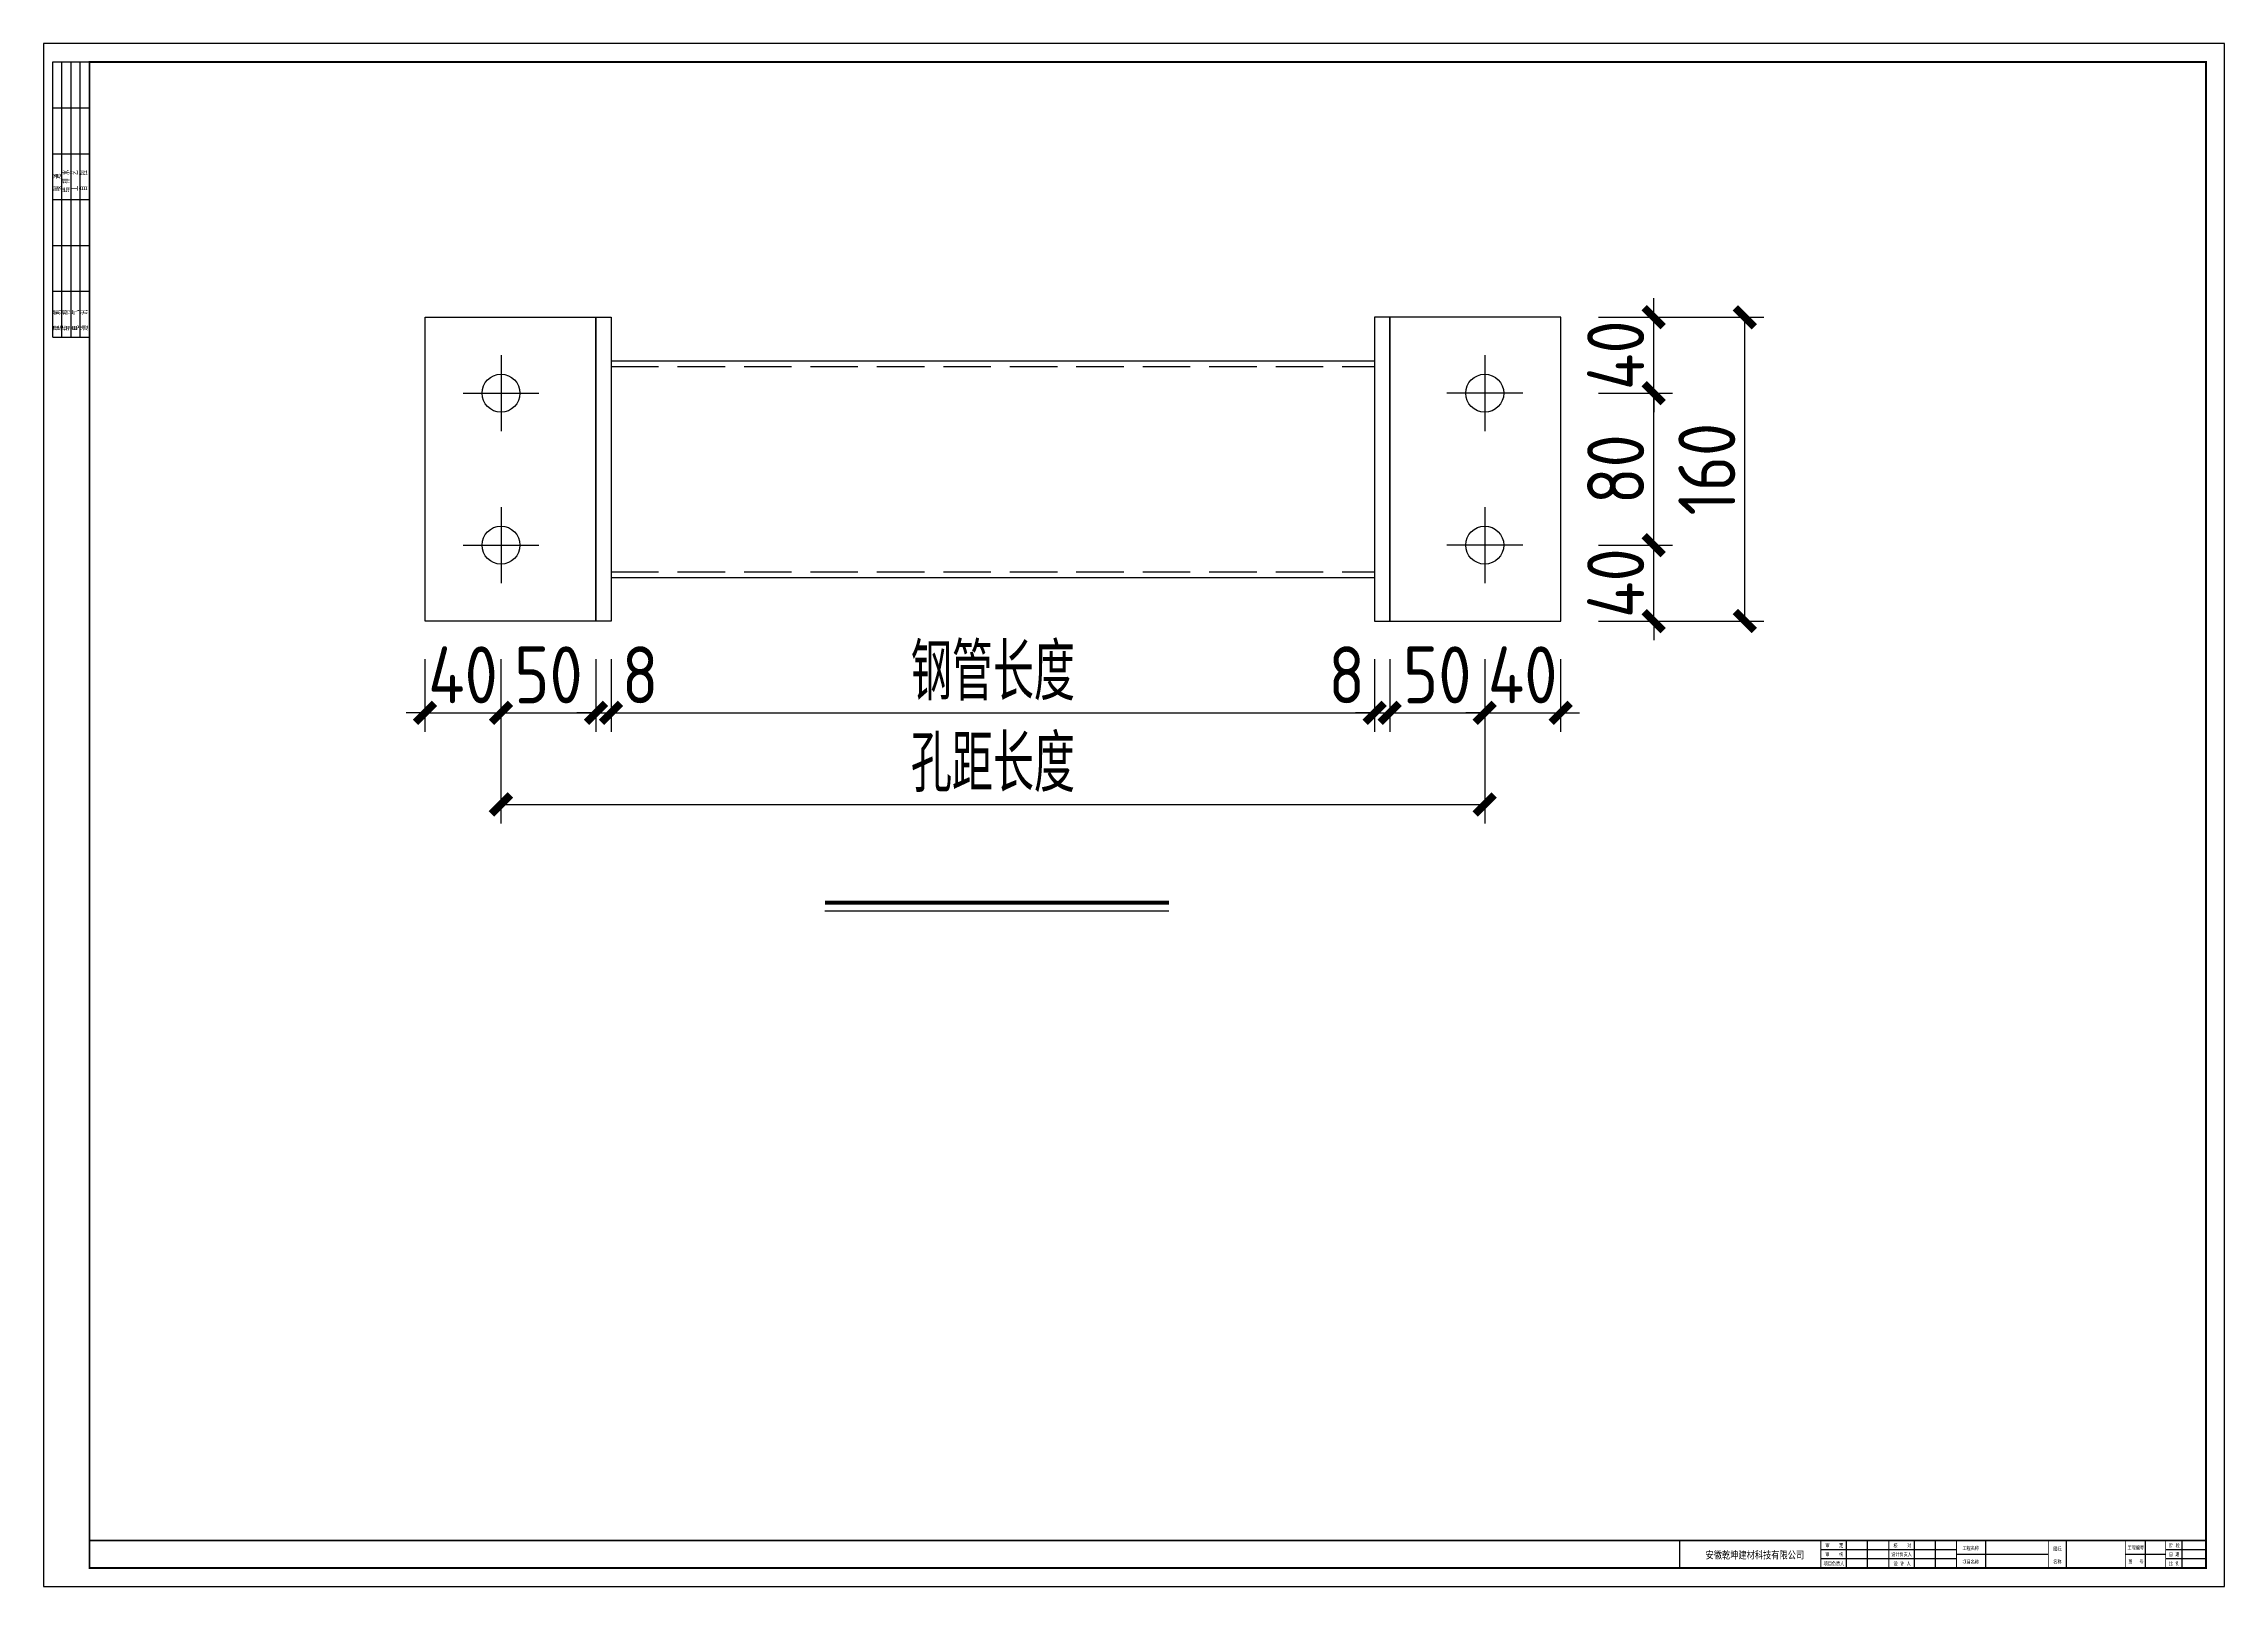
# Model space of a CAD drawing. Extents: x -196983 to 471790, y -783661 to 190401.
# Drawn here: x 217006 to 228492, y -228677 to -220553 of the extents above; entities that cross this region are included whole.
import ezdxf

# ---------------------------------------------------------------- set-up
doc = ezdxf.new("R2010")
doc.units = 0
doc.header["$LTSCALE"] = 1000
doc.header["$MEASUREMENT"] = 0
doc.linetypes.add('DASH', pattern=[0.35, 0.25, -0.1])
for name, color, linetype in [('_TCH_MASK', 7, 'Continuous'), ('AXIS', 3, 'Continuous'), ('PUB_TITLE', 4, 'Continuous')]:
    doc.layers.add(name, color=color, linetype=linetype)
doc.styles.get("Standard").update_dxf_attribs({"font": 'gbenor.shx', "bigfont": 'gbcbig.shx'})
doc.styles.add('图框', font='')
doc.styles.get('图框').set_extended_font_data('SimSun')
doc.dimstyles.get("Standard").update_dxf_attribs({"dimscale": 100, "dimtxt": 3.5, "dimasz": 1, "dimexe": 2.5, "dimexo": 3, "dimgap": 1.5, "dimtad": 1, "dimdec": 0, "dimzin": 0, "dimdsep": 46, "dimtxsty": 'Standard', "dimblk": 'ARCHTICK', "dimcen": 0.09, "dimadec": 0, "dimazin": 0, "dimtfac": 1, "dimtdec": 0, "dimtix": 1, "dimtmove": 2, "dimatfit": 3, "dimfxl": 1, "dimtolj": 1, "dimtzin": 0, "dimarcsym": 0})

msp = doc.modelspace()

# ---------------------------------------------------------------- blocks, each defined once
blk = doc.blocks.new('_ArchTick')
at = {"color": 0, "linetype": 'ByBlock', "const_width": 0.4}
blk.add_lwpolyline([(-0.5, -0.5), (0.5, 0.5)], dxfattribs=at)
blk = doc.blocks.new('*D1586')
at = {"layer": 'AXIS', "color": 0, "lineweight": -2}
for p, q in [((219015, -223794), (219015, -224177)), ((219415, -223794), (219415, -224177)), ((219015, -224077), (218915, -224077)), ((219015, -224077), (219415, -224077)), ((219415, -224077), (219515, -224077))]:
    blk.add_line(p, q, dxfattribs=at)
at = {"layer": 'Defpoints', "color": 0}
for p in [(219015, -223594), (219415, -223594), (219415, -224077)]:
    blk.add_point(p, dxfattribs=at)
at = {"layer": 'AXIS', "color": 0, "lineweight": -2, "xscale": 100, "yscale": 100, "zscale": 100}
blk.add_blockref('_ArchTick', (219015, -224077), dxfattribs=at)
at = {"layer": 'AXIS', "color": 0, "lineweight": -2, "xscale": 100, "yscale": 100, "zscale": 100, "rotation": 180}
blk.add_blockref('_ArchTick', (219415, -224077), dxfattribs=at)
at = {"layer": 'AXIS', "color": 0, "insert": (219215, -223877), "char_height": 300, "attachment_point": 5}
blk.add_mtext('\\A1;40', dxfattribs=at)
blk = doc.blocks.new('*D1587')
at = {"layer": 'AXIS', "color": 0, "lineweight": -2}
for p, q in [((219415, -223794), (219415, -224177)), ((219915, -223794), (219915, -224177)), ((219415, -224077), (219915, -224077))]:
    blk.add_line(p, q, dxfattribs=at)
at = {"layer": 'Defpoints', "color": 0}
for p in [(219415, -223594), (219915, -223594), (219915, -224077)]:
    blk.add_point(p, dxfattribs=at)
at = {"layer": 'AXIS', "color": 0, "lineweight": -2, "xscale": 100, "yscale": 100, "zscale": 100, "rotation": 180}
blk.add_blockref('_ArchTick', (219415, -224077), dxfattribs=at)
at = {"layer": 'AXIS', "color": 0, "lineweight": -2, "xscale": 100, "yscale": 100, "zscale": 100}
blk.add_blockref('_ArchTick', (219915, -224077), dxfattribs=at)
at = {"layer": 'AXIS', "color": 0, "insert": (219665, -223877), "char_height": 300, "attachment_point": 5}
blk.add_mtext('\\A1;50', dxfattribs=at)
blk = doc.blocks.new('*D1588')
at = {"layer": 'AXIS', "color": 0, "lineweight": -2}
for p, q in [((219915, -223794), (219915, -224177)), ((219995, -223794), (219995, -224177)), ((219915, -224077), (219815, -224077)), ((219915, -224077), (219995, -224077)), ((219995, -224077), (220095, -224077))]:
    blk.add_line(p, q, dxfattribs=at)
at = {"layer": 'Defpoints', "color": 0}
for p in [(219915, -223594), (219995, -223594), (219995, -224077)]:
    blk.add_point(p, dxfattribs=at)
at = {"layer": 'AXIS', "color": 0, "lineweight": -2, "xscale": 100, "yscale": 100, "zscale": 100}
blk.add_blockref('_ArchTick', (219915, -224077), dxfattribs=at)
at = {"layer": 'AXIS', "color": 0, "lineweight": -2, "xscale": 100, "yscale": 100, "zscale": 100, "rotation": 180}
blk.add_blockref('_ArchTick', (219995, -224077), dxfattribs=at)
at = {"layer": 'AXIS', "color": 0, "insert": (220148, -223877), "char_height": 300, "attachment_point": 5}
blk.add_mtext('\\A1;8', dxfattribs=at)
blk = doc.blocks.new('*D1589')
at = {"layer": 'AXIS', "color": 0, "lineweight": -2}
for p, q in [((219995, -223794), (219995, -224177)), ((224016, -223794), (224016, -224177)), ((219995, -224077), (224016, -224077))]:
    blk.add_line(p, q, dxfattribs=at)
at = {"layer": 'Defpoints', "color": 0}
for p in [(219995, -223594), (224016, -223594), (224016, -224077)]:
    blk.add_point(p, dxfattribs=at)
at = {"layer": 'AXIS', "color": 0, "lineweight": -2, "xscale": 100, "yscale": 100, "zscale": 100, "rotation": 180}
blk.add_blockref('_ArchTick', (219995, -224077), dxfattribs=at)
at = {"layer": 'AXIS', "color": 0, "lineweight": -2, "xscale": 100, "yscale": 100, "zscale": 100}
blk.add_blockref('_ArchTick', (224016, -224077), dxfattribs=at)
at = {"layer": 'AXIS', "color": 0, "insert": (222006, -223862), "char_height": 300, "attachment_point": 5}
blk.add_mtext('\\A1;钢管长度', dxfattribs=at)
blk = doc.blocks.new('*D1590')
at = {"layer": 'AXIS', "color": 0, "lineweight": -2}
for p, q in [((224016, -223794), (224016, -224177)), ((224096, -223794), (224096, -224177)), ((224016, -224077), (223916, -224077)), ((224016, -224077), (224096, -224077)), ((224096, -224077), (224196, -224077))]:
    blk.add_line(p, q, dxfattribs=at)
at = {"layer": 'Defpoints', "color": 0}
for p in [(224016, -223594), (224096, -223594), (224096, -224077)]:
    blk.add_point(p, dxfattribs=at)
at = {"layer": 'AXIS', "color": 0, "lineweight": -2, "xscale": 100, "yscale": 100, "zscale": 100}
blk.add_blockref('_ArchTick', (224016, -224077), dxfattribs=at)
at = {"layer": 'AXIS', "color": 0, "lineweight": -2, "xscale": 100, "yscale": 100, "zscale": 100, "rotation": 180}
blk.add_blockref('_ArchTick', (224096, -224077), dxfattribs=at)
at = {"layer": 'AXIS', "color": 0, "insert": (223869, -223877), "char_height": 300, "attachment_point": 5}
blk.add_mtext('\\A1;8', dxfattribs=at)
blk = doc.blocks.new('*D1591')
at = {"layer": 'AXIS', "color": 0, "lineweight": -2}
for p, q in [((224096, -223794), (224096, -224177)), ((224596, -223794), (224596, -224177)), ((224096, -224077), (224596, -224077))]:
    blk.add_line(p, q, dxfattribs=at)
at = {"layer": 'Defpoints', "color": 0}
for p in [(224096, -223594), (224596, -223594), (224596, -224077)]:
    blk.add_point(p, dxfattribs=at)
at = {"layer": 'AXIS', "color": 0, "lineweight": -2, "xscale": 100, "yscale": 100, "zscale": 100, "rotation": 180}
blk.add_blockref('_ArchTick', (224096, -224077), dxfattribs=at)
at = {"layer": 'AXIS', "color": 0, "lineweight": -2, "xscale": 100, "yscale": 100, "zscale": 100}
blk.add_blockref('_ArchTick', (224596, -224077), dxfattribs=at)
at = {"layer": 'AXIS', "color": 0, "insert": (224346, -223877), "char_height": 300, "attachment_point": 5}
blk.add_mtext('\\A1;50', dxfattribs=at)
blk = doc.blocks.new('*D1592')
at = {"layer": 'AXIS', "color": 0, "lineweight": -2}
for p, q in [((224596, -223794), (224596, -224177)), ((224996, -223794), (224996, -224177)), ((224596, -224077), (224496, -224077)), ((224596, -224077), (224996, -224077)), ((224996, -224077), (225096, -224077))]:
    blk.add_line(p, q, dxfattribs=at)
at = {"layer": 'Defpoints', "color": 0}
for p in [(224596, -223594), (224996, -223594), (224996, -224077)]:
    blk.add_point(p, dxfattribs=at)
at = {"layer": 'AXIS', "color": 0, "lineweight": -2, "xscale": 100, "yscale": 100, "zscale": 100}
blk.add_blockref('_ArchTick', (224596, -224077), dxfattribs=at)
at = {"layer": 'AXIS', "color": 0, "lineweight": -2, "xscale": 100, "yscale": 100, "zscale": 100, "rotation": 180}
blk.add_blockref('_ArchTick', (224996, -224077), dxfattribs=at)
at = {"layer": 'AXIS', "color": 0, "insert": (224796, -223877), "char_height": 300, "attachment_point": 5}
blk.add_mtext('\\A1;40', dxfattribs=at)
blk = doc.blocks.new('*D1584')
at = {"layer": 'AXIS', "color": 0, "lineweight": -2}
for p, q in [((219415, -223794), (219415, -224659)), ((224596, -223794), (224596, -224659)), ((219415, -224559), (224596, -224559))]:
    blk.add_line(p, q, dxfattribs=at)
at = {"layer": 'Defpoints', "color": 0}
for p in [(219415, -223594), (224596, -223594), (224596, -224559)]:
    blk.add_point(p, dxfattribs=at)
at = {"layer": 'AXIS', "color": 0, "lineweight": -2, "xscale": 100, "yscale": 100, "zscale": 100, "rotation": 180}
blk.add_blockref('_ArchTick', (219415, -224559), dxfattribs=at)
at = {"layer": 'AXIS', "color": 0, "lineweight": -2, "xscale": 100, "yscale": 100, "zscale": 100}
blk.add_blockref('_ArchTick', (224596, -224559), dxfattribs=at)
at = {"layer": 'AXIS', "color": 0, "insert": (222006, -224344), "char_height": 300, "attachment_point": 5}
blk.add_mtext('\\A1;孔距长度', dxfattribs=at)
blk = doc.blocks.new('*D1585')
at = {"layer": 'AXIS', "color": 0, "lineweight": -2}
for p, q in [((225486, -223194), (225486, -223094)), ((225196, -223194), (225586, -223194)), ((225486, -223594), (225486, -223194)), ((225196, -223594), (225586, -223594)), ((225486, -223594), (225486, -223694))]:
    blk.add_line(p, q, dxfattribs=at)
at = {"layer": 'Defpoints', "color": 0}
for p in [(224996, -223194), (225486, -223194), (224996, -223594)]:
    blk.add_point(p, dxfattribs=at)
at = {"layer": 'AXIS', "color": 0, "lineweight": -2, "xscale": 100, "yscale": 100, "zscale": 100}
for p, rotation in [((225486, -223194), 270), ((225486, -223594), 90)]:
    blk.add_blockref('_ArchTick', p, dxfattribs=dict(at, rotation=rotation))
at = {"layer": 'AXIS', "color": 0, "insert": (225286, -223394), "char_height": 300, "attachment_point": 5, "rotation": 90}
blk.add_mtext('\\A1;40', dxfattribs=at)
blk = doc.blocks.new('*D1593')
at = {"layer": 'AXIS', "color": 0, "lineweight": -2}
for p, q in [((225196, -222394), (225586, -222394)), ((225486, -223194), (225486, -222394)), ((225196, -223194), (225586, -223194))]:
    blk.add_line(p, q, dxfattribs=at)
at = {"layer": 'Defpoints', "color": 0}
for p in [(224996, -222394), (225486, -222394), (224996, -223194)]:
    blk.add_point(p, dxfattribs=at)
at = {"layer": 'AXIS', "color": 0, "lineweight": -2, "xscale": 100, "yscale": 100, "zscale": 100}
for p, rotation in [((225486, -222394), 90), ((225486, -223194), 270)]:
    blk.add_blockref('_ArchTick', p, dxfattribs=dict(at, rotation=rotation))
at = {"layer": 'AXIS', "color": 0, "insert": (225286, -222794), "char_height": 300, "attachment_point": 5, "rotation": 90}
blk.add_mtext('\\A1;80', dxfattribs=at)
blk = doc.blocks.new('*D1594')
at = {"layer": 'AXIS', "color": 0, "lineweight": -2}
for p, q in [((225486, -221994), (225486, -221894)), ((225196, -221994), (225586, -221994)), ((225486, -222394), (225486, -221994)), ((225196, -222394), (225586, -222394)), ((225486, -222394), (225486, -222494))]:
    blk.add_line(p, q, dxfattribs=at)
at = {"layer": 'Defpoints', "color": 0}
for p in [(224996, -221994), (225486, -221994), (224996, -222394)]:
    blk.add_point(p, dxfattribs=at)
at = {"layer": 'AXIS', "color": 0, "lineweight": -2, "xscale": 100, "yscale": 100, "zscale": 100}
for p, rotation in [((225486, -221994), 270), ((225486, -222394), 90)]:
    blk.add_blockref('_ArchTick', p, dxfattribs=dict(at, rotation=rotation))
at = {"layer": 'AXIS', "color": 0, "insert": (225286, -222194), "char_height": 300, "attachment_point": 5, "rotation": 90}
blk.add_mtext('\\A1;40', dxfattribs=at)
blk = doc.blocks.new('*D1595')
at = {"layer": 'AXIS', "color": 0, "lineweight": -2}
for p, q in [((225196, -221994), (226066, -221994)), ((225966, -223594), (225966, -221994)), ((225196, -223594), (226066, -223594))]:
    blk.add_line(p, q, dxfattribs=at)
at = {"layer": 'Defpoints', "color": 0}
for p in [(224996, -221994), (225966, -221994), (224996, -223594)]:
    blk.add_point(p, dxfattribs=at)
at = {"layer": 'AXIS', "color": 0, "lineweight": -2, "xscale": 100, "yscale": 100, "zscale": 100}
for p, rotation in [((225966, -221994), 90), ((225966, -223594), 270)]:
    blk.add_blockref('_ArchTick', p, dxfattribs=dict(at, rotation=rotation))
at = {"layer": 'AXIS', "color": 0, "insert": (225766, -222794), "char_height": 300, "attachment_point": 5, "rotation": 90}
blk.add_mtext('\\A1;160', dxfattribs=at)
blk = doc.blocks.new('$titleblk$00000095')
for p, q in [((-150, 20), (-150, 0)), ((-150, 20), (0, 20)), ((-150, 15), (-75, 15)), ((-125, 20), (-125, 0)), ((-100, 20), (-100, 0)), ((-75, 20), (-75, 0)), ((-75, 20), (-75, 0)), ((-75, 15), (0, 15)), ((-50, 20), (-50, 0)), ((-25, 20), (-25, 0)), ((0, 20), (0, 0)), ((-150, 10), (-75, 10)), ((-150, 5), (-75, 5)), ((-75, 10), (0, 10)), ((-75, 5), (0, 5))]:
    blk.add_line(p, q)
at = {"width": 0.8}
for s, p in [('建   筑', (-146.4, 15.6)), ('结   构', (-146.4, 10.9)), ('给 排 水', (-71, 10.9)), ('暖  通', (-70.3, 15.7)), ('通   讯', (-146.4, 0.9)), ('电   气', (-146.4, 5.6)), ('工   艺', (-70.3, 6.1)), ('自   控', (-70.3, 1.2))]:
    blk.add_text(s, height=3.51, dxfattribs=at).set_placement(p)
blk = doc.blocks.new('新块')
for p, q in [((-8240, 400), (-8240, 1000)), ((-7780, 400), (-7780, 1000)), ((-6760, 400), (-6760, 1000)), ((-6300, 400), (-6300, 1000)), ((-5200, 400), (-5200, 1000)), ((-3440, 400), (-3440, 1000)), ((-1720, 400), (-1720, 1000)), ((-920, 400), (-920, 1000)), ((-400, 400), (-400, 1000)), ((-5840, 800), (-8800, 800)), ((-5840, 600), (-8800, 600)), ((-5840, 700), (-3840, 700)), ((-2160, 700), (-1280, 700)), ((-400, 800), (-1280, 800)), ((-400, 600), (-1280, 600))]:
    blk.add_line(p, q)
for points, const_width in [([(-11880, 400), (-11880, 1000), (-400, 1000)], 32), ([(-8800, 400), (-8800, 1000)], 20), ([(-7320, 400), (-7320, 1000)], 20), ([(-5840, 400), (-5840, 1000)], 20), ([(-3840, 400), (-3840, 1000)], 20), ([(-2160, 400), (-2160, 1000)], 20), ([(-1280, 400), (-1280, 1000)], 20)]:
    blk.add_lwpolyline(points, dxfattribs=dict(const_width=const_width))
at = {"layer": 'PUB_TITLE'}
blk.add_lwpolyline([(-47560, 0), (0, 0), (0, 33640), (-47560, 33640)], close=True, dxfattribs=at)
at = {"layer": 'PUB_TITLE', "const_width": 40}
blk.add_lwpolyline([(-46560, 400), (-400, 400), (-400, 33240), (-46560, 33240)], close=True, dxfattribs=at)
at = {"layer": 'PUB_TITLE', "const_width": 32}
blk.add_lwpolyline([(-400, 1000), (-46560, 1000)], dxfattribs=at)
at = {"layer": 'PUB_TITLE', "xscale": 40, "yscale": 40, "zscale": 40, "rotation": 90}
blk.add_blockref('$titleblk$00000095', (-46560, 33240), dxfattribs=at)
at = {"style": '图框', "width": 0.8}
for s, height, p in [('安徽乾坤建材科技有限公司', 160, (-11315, 604)), ('项目负责人', 80, (-8739, 457)), ('审    核', 80, (-8702, 659)), ('审    定', 80, (-8701, 854)), ('设计负责人', 80, (-7265, 659)), ('校    对', 80, (-7217, 851)), ('设 计 人', 80, (-7213, 457)), ('项目名称', 80, (-5712, 494)), ('工程名称', 80, (-5712, 794)), ('名称', 80, (-3732, 498)), ('图纸', 80, (-3732, 778)), ('工程编号', 80, (-2112, 803)), ('图   号', 80, (-2098, 504)), ('比 例', 80, (-1211, 457)), ('阶 段', 80, (-1205, 851)), ('日 期', 80, (-1212, 659))]:
    blk.add_text(s, height=height, dxfattribs=at).set_placement(p)
for tag, p in [('审定人', (-8147, 838)), ('校对', (-6621, 837)), ('阶段', (-810, 832)), ('项目负责人', (-8228, 444)), ('审核人', (-8147, 641)), ('设计负责人', (-6745, 649)), ('设计人', (-6659, 447)), ('项目名称', (-5026, 479)), ('工程名称', (-5026, 781)), ('图名', (-3347, 649)), ('图号', (-1657, 502)), ('日期', (-905, 632)), ('比例', (-810, 446))]:
    blk.add_attdef(tag, p, '', height=120)

# ---------------------------------------------------------------- dimensions: what is measured, and where the dimension line sits
at = {"layer": 'AXIS', "color": 4}
for base, p1, p2, picture, middle in [((225485.5, -221994), (224996.3, -222394), (224996.3, -221994), '*D1594', (225285.5, -222194)), ((225966.1, -221994), (224996.3, -223594), (224996.3, -221994), '*D1595', (225766.1, -222794)), ((225485.5, -222394), (224996.3, -223194), (224996.3, -222394), '*D1593', (225285.5, -222794)), ((225485.5, -223194), (224996.3, -223594), (224996.3, -223194), '*D1585', (225285.5, -223394))]:
    dim = msp.add_linear_dim(base=base, p1=p1, p2=p2, angle=90, dimstyle='Standard', override={"dimtxt": 3, "dimexe": 1, "dimexo": 2, "dimgap": 0.5, "dimlfac": 0.1}, dxfattribs=at)
    dim.commit()
    dim.dimension.update_dxf_attribs({"geometry": picture, "text_midpoint": middle})
for base, p1, p2, picture, middle in [((219415.3, -224076.8), (219015.3, -223594), (219415.3, -223594), '*D1586', (219215.3, -223876.8)), ((219915.3, -224076.8), (219415.3, -223594), (219915.3, -223594), '*D1587', (219665.3, -223876.8)), ((224596.3, -224076.8), (224096.3, -223594), (224596.3, -223594), '*D1591', (224346.3, -223876.8)), ((224996.3, -224076.8), (224596.3, -223594), (224996.3, -223594), '*D1592', (224796.3, -223876.8))]:
    dim = msp.add_linear_dim(base=base, p1=p1, p2=p2, dimstyle='Standard', override={"dimtxt": 3, "dimexe": 1, "dimexo": 2, "dimgap": 0.5, "dimlfac": 0.1}, dxfattribs=at)
    dim.commit()
    dim.dimension.update_dxf_attribs({"geometry": picture, "text_midpoint": middle})
for base, p1, p2, text, picture, middle in [((224596.3, -224558.5), (219415.3, -223594), (224596.3, -223594), '孔距长度', '*D1584', (222005.8, -224343.6)), ((224016.3, -224076.8), (219995.3, -223594), (224016.3, -223594), '钢管长度', '*D1589', (222005.8, -223861.9))]:
    dim = msp.add_linear_dim(base=base, p1=p1, p2=p2, text=text, dimstyle='Standard', override={"dimtxt": 3, "dimexe": 1, "dimexo": 2, "dimgap": 0.5, "dimlfac": 0.1}, dxfattribs=at)
    dim.commit()
    dim.dimension.update_dxf_attribs({"geometry": picture, "text_midpoint": middle})
for base, p1, p2, picture, middle in [((219995.3, -224076.8), (219915.3, -223594), (219995.3, -223594), '*D1588', (220148.4, -223876.8)), ((224096.3, -224076.8), (224016.3, -223594), (224096.3, -223594), '*D1590', (223868.5, -223876.8))]:
    dim = msp.add_linear_dim(base=base, p1=p1, p2=p2, dimstyle='Standard', override={"dimtxt": 3, "dimexe": 1, "dimexo": 2, "dimgap": 0.5, "dimlfac": 0.1}, dxfattribs=at)
    dim.commit()
    dim.dimension.update_dxf_attribs({"geometry": picture, "text_midpoint": middle, "dimtype": 160})

# ---------------------------------------------------------------- linework, layer by layer
at = {"color": 1}
for p, q in [((219015.3, -221994), (219915.3, -221994)), ((219015.3, -223594), (219015.3, -221994)), ((219915.3, -221994), (219915.3, -223594)), ((224996.3, -221994), (224096.3, -221994)), ((224096.3, -221994), (224096.3, -223594)), ((224996.3, -223594), (224996.3, -221994)), ((219995.3, -222224), (224016.3, -222224)), ((219995.3, -223364), (224016.3, -223364)), ((219915.3, -223594), (219015.3, -223594)), ((224096.3, -223594), (224996.3, -223594))]:
    msp.add_line(p, q, dxfattribs=at)
at = {"color": 6}
for p, q in [((219415.3, -222194), (219415.3, -222594)), ((224596.3, -222194), (224596.3, -222594)), ((219215.3, -222394), (219615.3, -222394)), ((224796.3, -222394), (224396.3, -222394)), ((219415.3, -222994), (219415.3, -223394)), ((224596.3, -222994), (224596.3, -223394)), ((219215.3, -223194), (219615.3, -223194)), ((224796.3, -223194), (224396.3, -223194))]:
    msp.add_line(p, q, dxfattribs=at)
at = {"color": 1, "linetype": 'DASH'}
for p, q in [((219995.3, -222254), (224016.3, -222254)), ((219995.3, -223334), (224016.3, -223334))]:
    msp.add_line(p, q, dxfattribs=at)
at = {"color": 1}
for points in [[(219915.3, -221994), (219995.3, -221994), (219995.3, -223594), (219915.3, -223594)], [(224096.3, -221994), (224016.3, -221994), (224016.3, -223594), (224096.3, -223594)]]:
    msp.add_lwpolyline(points, close=True, dxfattribs=at)
at = {"color": 6}
for centre in [(219415.3, -222394), (224596.3, -222394), (219415.3, -223194), (224596.3, -223194)]:
    msp.add_circle(centre, 100, dxfattribs=at)
at = {"layer": 'AXIS', "color": 4}
msp.add_line((222933.3, -225121.8), (221120.9, -225121.8), dxfattribs=at)
at = {"layer": 'AXIS', "color": 4, "const_width": 20}
msp.add_lwpolyline([(221120.9, -225076.5), (222933.3, -225076.5)], dxfattribs=at)

# ---------------------------------------------------------------- block references
at = {"layer": '_TCH_MASK', "color": 0, "lineweight": 15, "xscale": 0.2414909666404128, "yscale": 0.2414909665822051, "zscale": 0.2414909666080561}
msp.add_blockref('新块', (228491.7, -228676.9), dxfattribs=at)

msp.set_redraw_order([(e.dxf.handle, doc.entitydb.next_handle()) for e in msp.query("TEXT MTEXT ATTDEF DIMENSION ARC_DIMENSION")])  # texts and dimensions are drawn at this point

doc.saveas('drawing.dxf')
